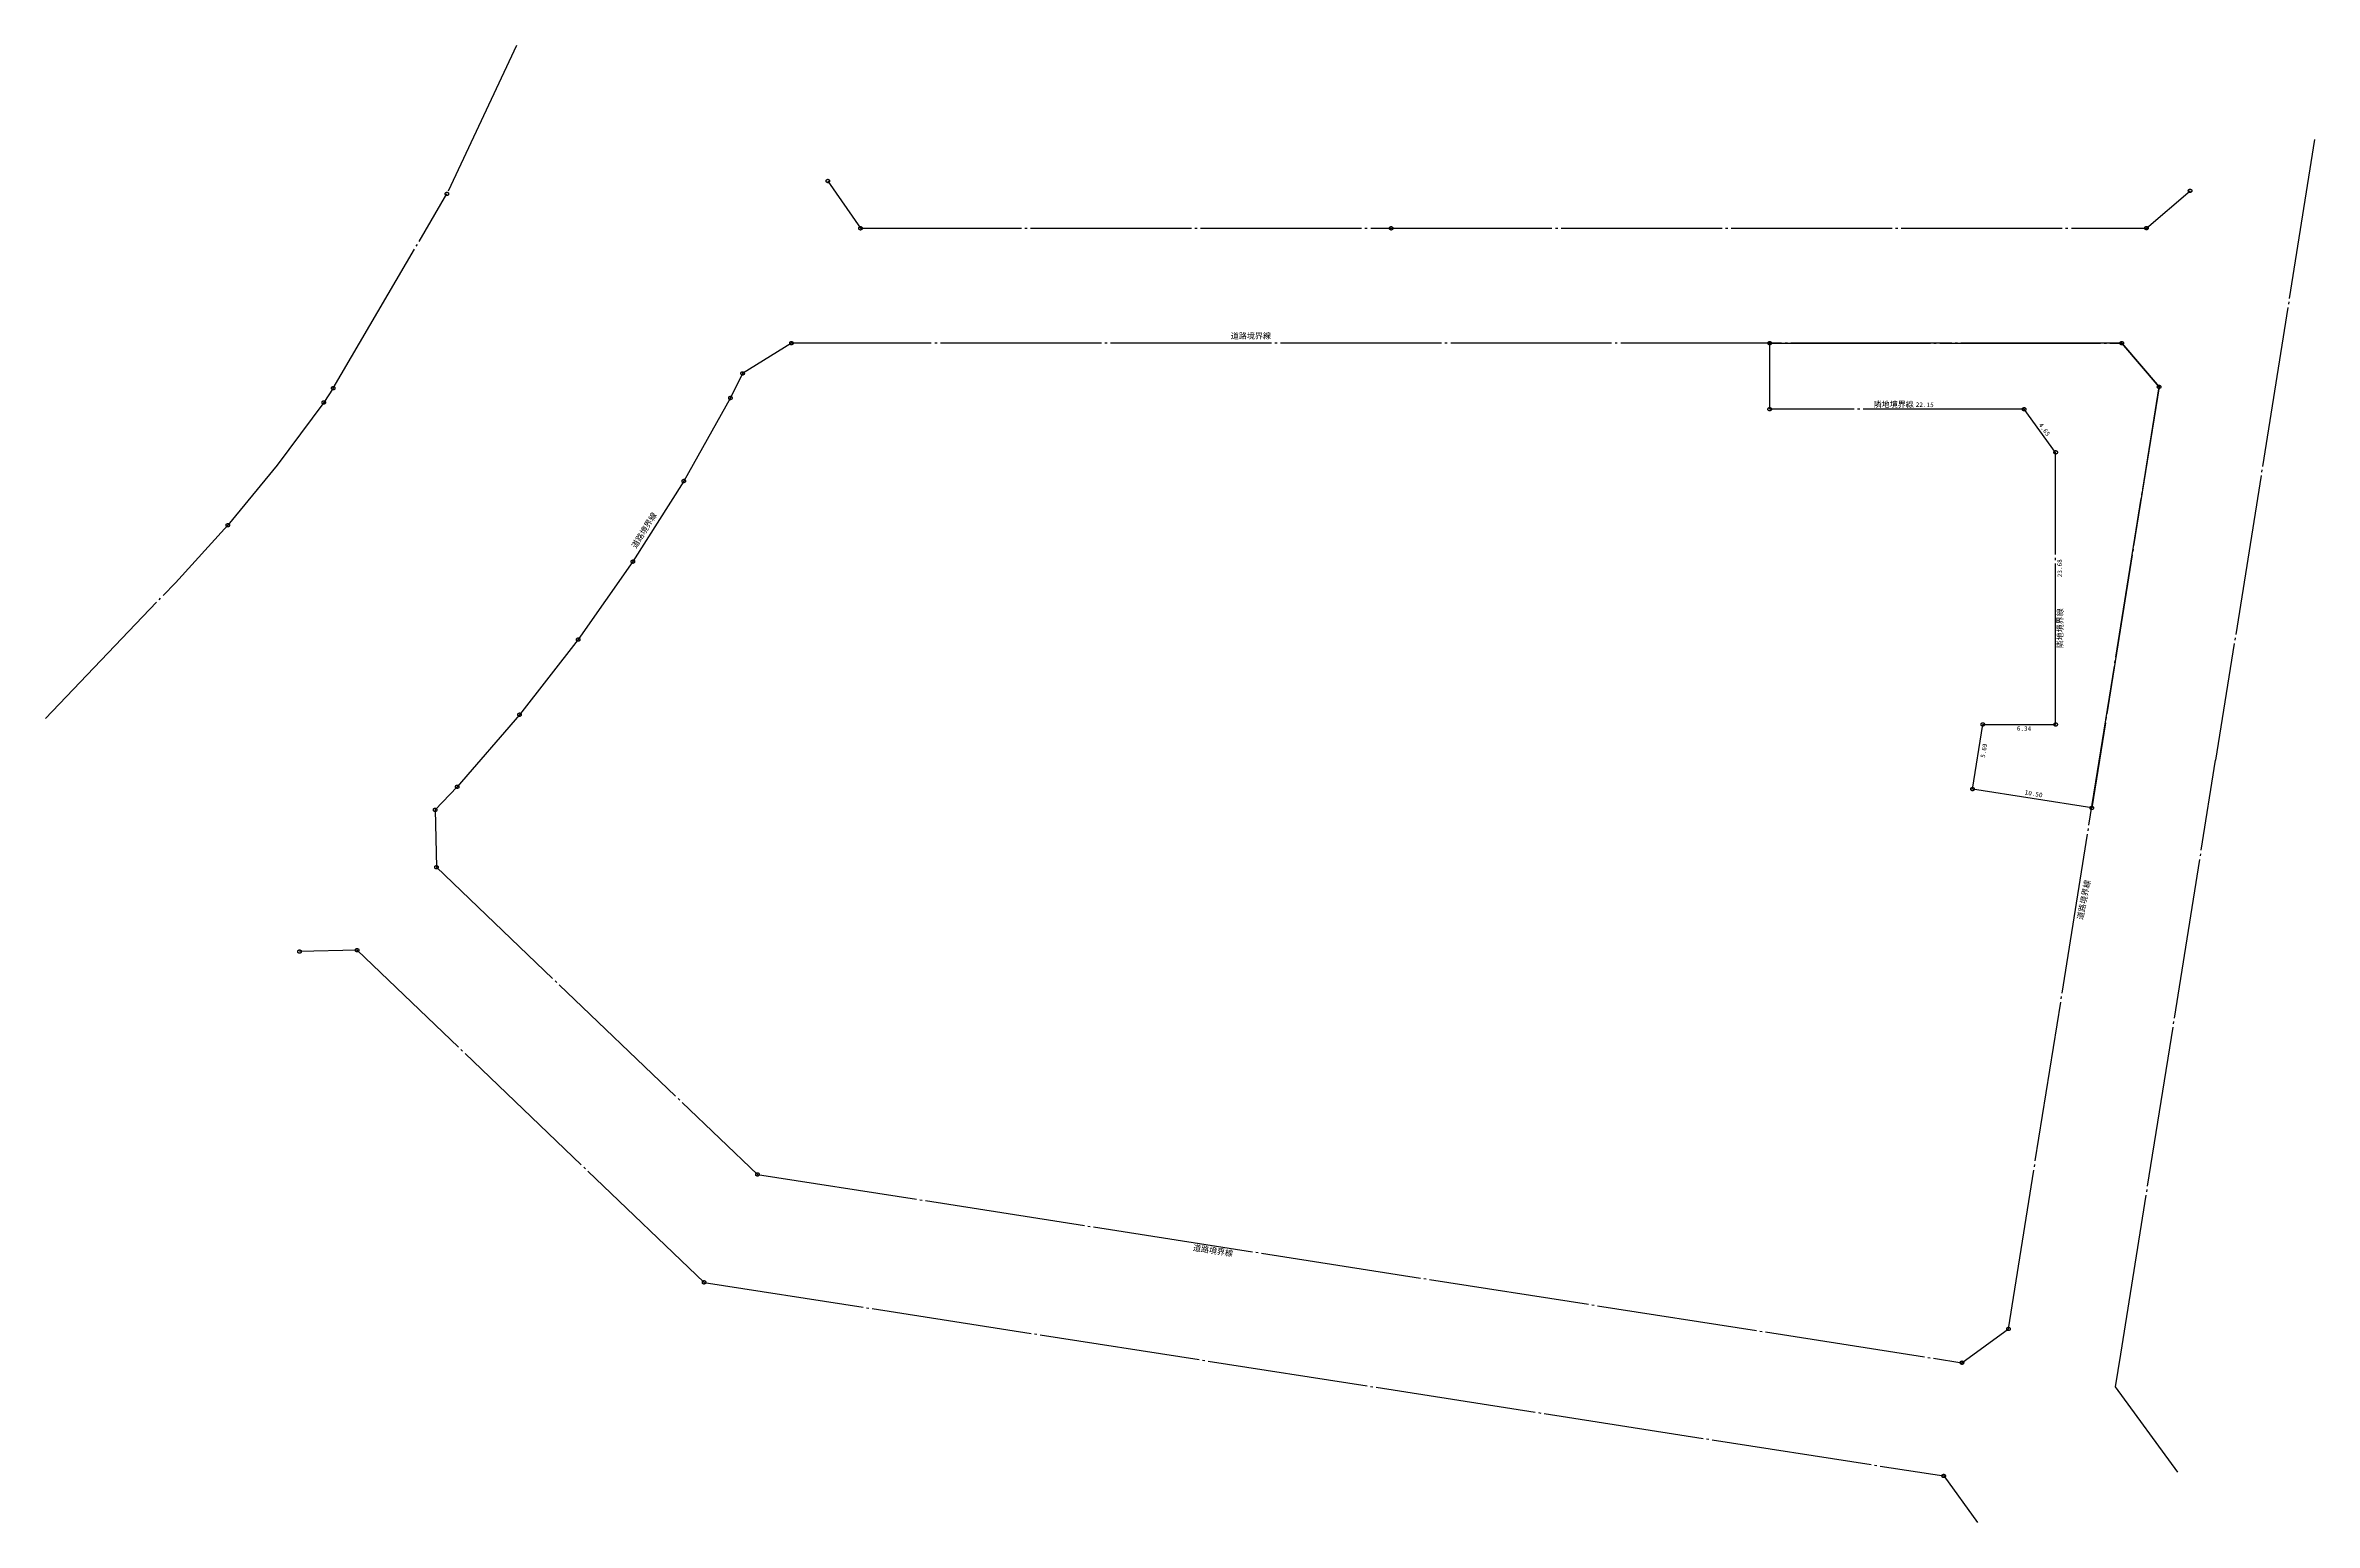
# Model space of a CAD drawing. Header units: millimetres. Extents: x -472210 to 610932, y -1721835 to -571782.
# Drawn here: x -213353 to -15867, y -1647674 to -1519118 of the extents above; entities that cross this region are included whole.
import ezdxf
from ezdxf.enums import TextEntityAlignment as Align

# ---------------------------------------------------------------- set-up
doc = ezdxf.new("R2010")
doc.units = ezdxf.units.MM
doc.header["$LTSCALE"] = 400
doc.linetypes.add('CENTER1', pattern=[37, 35, -0.75, 0.5, -0.75])
doc.layers.add('C22敷地', color=6, linetype='CENTER1')
doc.styles.add('メイリオ', font='')
doc.styles.add('ＭＳ ゴシック', font='MS Gothic.ttf')
doc.styles.get('メイリオ').set_extended_font_data('Meiryo')

# ---------------------------------------------------------------- blocks, each defined once
blk = doc.blocks.new('jarhjaethethjaqtj')
at = {"layer": 'C22敷地'}
for p, q in [((-496618, -1038280), (-502668, -1051203)), ((-340125, -1046485), (-348739, -1100497)), ((-469515, -1050083), (-466673, -1054198)), ((-512558, -1068110), (-502668, -1051203)), ((-354763, -1054181), (-350966, -1050935)), ((-466673, -1054198), (-420495, -1054199)), ((-420495, -1054199), (-354763, -1054181)), ((-472681, -1064195), (-476932, -1066828)), ((-356910, -1064195), (-472681, -1064195)), ((-353664, -1068000), (-356910, -1064195)), ((-512558, -1068110), (-513384, -1069349)), ((-476932, -1066828), (-477996, -1068965)), ((-366769, -1149981), (-353664, -1068000)), ((-513384, -1069349), (-517427, -1074802)), ((-477996, -1068965), (-482056, -1076193)), ((-517427, -1074802), (-521737, -1080039)), ((-482056, -1076193), (-486478, -1083206)), ((-521737, -1080039), (-526299, -1085043)), ((-486478, -1083206), (-491242, -1089990)), ((-537611, -1096854), (-526299, -1085043)), ((-491242, -1089990), (-496344, -1096526)), ((-496344, -1096526), (-501767, -1102797)), ((-356987, -1152173), (-348739, -1100497)), ((-501767, -1102797), (-503692, -1104808)), ((-503692, -1104808), (-503581, -1109805)), ((-503581, -1109805), (-475645, -1136532)), ((-510482, -1117022), (-515493, -1117140)), ((-480288, -1145926), (-510482, -1117022)), ((-475645, -1136532), (-370815, -1152920)), ((-480288, -1145926), (-372407, -1162774)), ((-370815, -1152920), (-366769, -1149981)), ((-357466, -1155006), (-356987, -1152173)), ((-352024, -1162451), (-357466, -1155006)), ((-372407, -1162774), (-369466, -1166836))]:
    blk.add_line(p, q, dxfattribs=at)
for centre in [(-469515, -1050083), (-502668, -1051203), (-350966, -1050935), (-466673, -1054198), (-420495, -1054199), (-354763, -1054181), (-472681, -1064195), (-356910, -1064195), (-512558, -1068110), (-476932, -1066828), (-353664, -1068000), (-513384, -1069349), (-477996, -1068965), (-482056, -1076193), (-521737, -1080039), (-486478, -1083206), (-491242, -1089990), (-496344, -1096526), (-501767, -1102797), (-503692, -1104808), (-503581, -1109805), (-515493, -1117140), (-510482, -1117022), (-475645, -1136532), (-480288, -1145926), (-366769, -1149981), (-370815, -1152920), (-372407, -1162774)]:
    blk.add_circle(centre, 150, dxfattribs=at)

msp = doc.modelspace()

# ---------------------------------------------------------------- linework, layer by layer
at = {"layer": 'C22敷地'}
msp.add_lwpolyline([(-32652.8, -1545032.92), (-29406.73, -1548838.01), (-35263.86, -1585478.72), (-45635.87, -1583835.95), (-44745.27, -1578212.92), (-38403.33, -1578212.92), (-38403.33, -1554532.92), (-41147.78, -1550782.92), (-63292.99, -1550782.92), (-63292.99, -1545032.92)], close=True, dxfattribs=at)
for centre in [(-63292.99, -1545032.92), (-63292.99, -1550782.92), (-41147.78, -1550782.92), (-38403.33, -1554532.92), (-44745.27, -1578212.92), (-38403.33, -1578212.92), (-45635.87, -1583835.95), (-45635.87, -1583835.95), (-35263.86, -1585478.72)]:
    msp.add_circle(centre, 150, dxfattribs=at)

# ---------------------------------------------------------------- block references
at = {"layer": 'C22敷地', "color": 3}
msp.add_blockref('jarhjaethethjaqtj', (324257.59, -480837.79), dxfattribs=at)

# ---------------------------------------------------------------- texts
at = {"layer": 'C22敷地', "style": 'メイリオ'}
msp.add_text('道路境界線', height=500, dxfattribs=at).set_placement((-110194.23, -1544645.97))
msp.add_text('隣地境界線', height=500, dxfattribs=at).set_placement((-52499.9, -1550359.08), align=Align.MIDDLE_CENTER)
at = {"layer": 'C22敷地', "style": 'ＭＳ ゴシック'}
for s, rotation, p in [('22.15', 359.1762201, (-50582.71, -1550697.83)), ('4.65', 306.2799813, (-40002.58, -1552227.69)), ('23.68', 90.8390304, (-37723.35, -1565399.9)), ('6.34', 359.1762201, (-41782.25, -1578880.66)), ('5.69', 80.1656073, (-44449.71, -1581162.96)), ('10.50', 350.1656073, (-41141.32, -1584418.9)), ('10.50', 350.1656073, (-41141.32, -1584418.9))]:
    msp.add_text(s, height=400, rotation=rotation, dxfattribs=at).set_placement(p, align=Align.BOTTOM_LEFT)
at = {"layer": 'C22敷地', "style": 'メイリオ'}
for rotation, p in [(58.0780043, (-161955.68, -1562939.24)), (78.8413031, (-36050.13, -1595248.06))]:
    msp.add_text('道路境界線', height=500, rotation=rotation, dxfattribs=at).set_placement(p)
for s, rotation, p in [('隣地境界線', 90, (-38020.63, -1569852.56)), ('道路境界線', 351.1149777, (-111735.31, -1624005.34))]:
    msp.add_text(s, height=500, rotation=rotation, dxfattribs=at).set_placement(p, align=Align.MIDDLE_CENTER)

doc.saveas('drawing.dxf')
